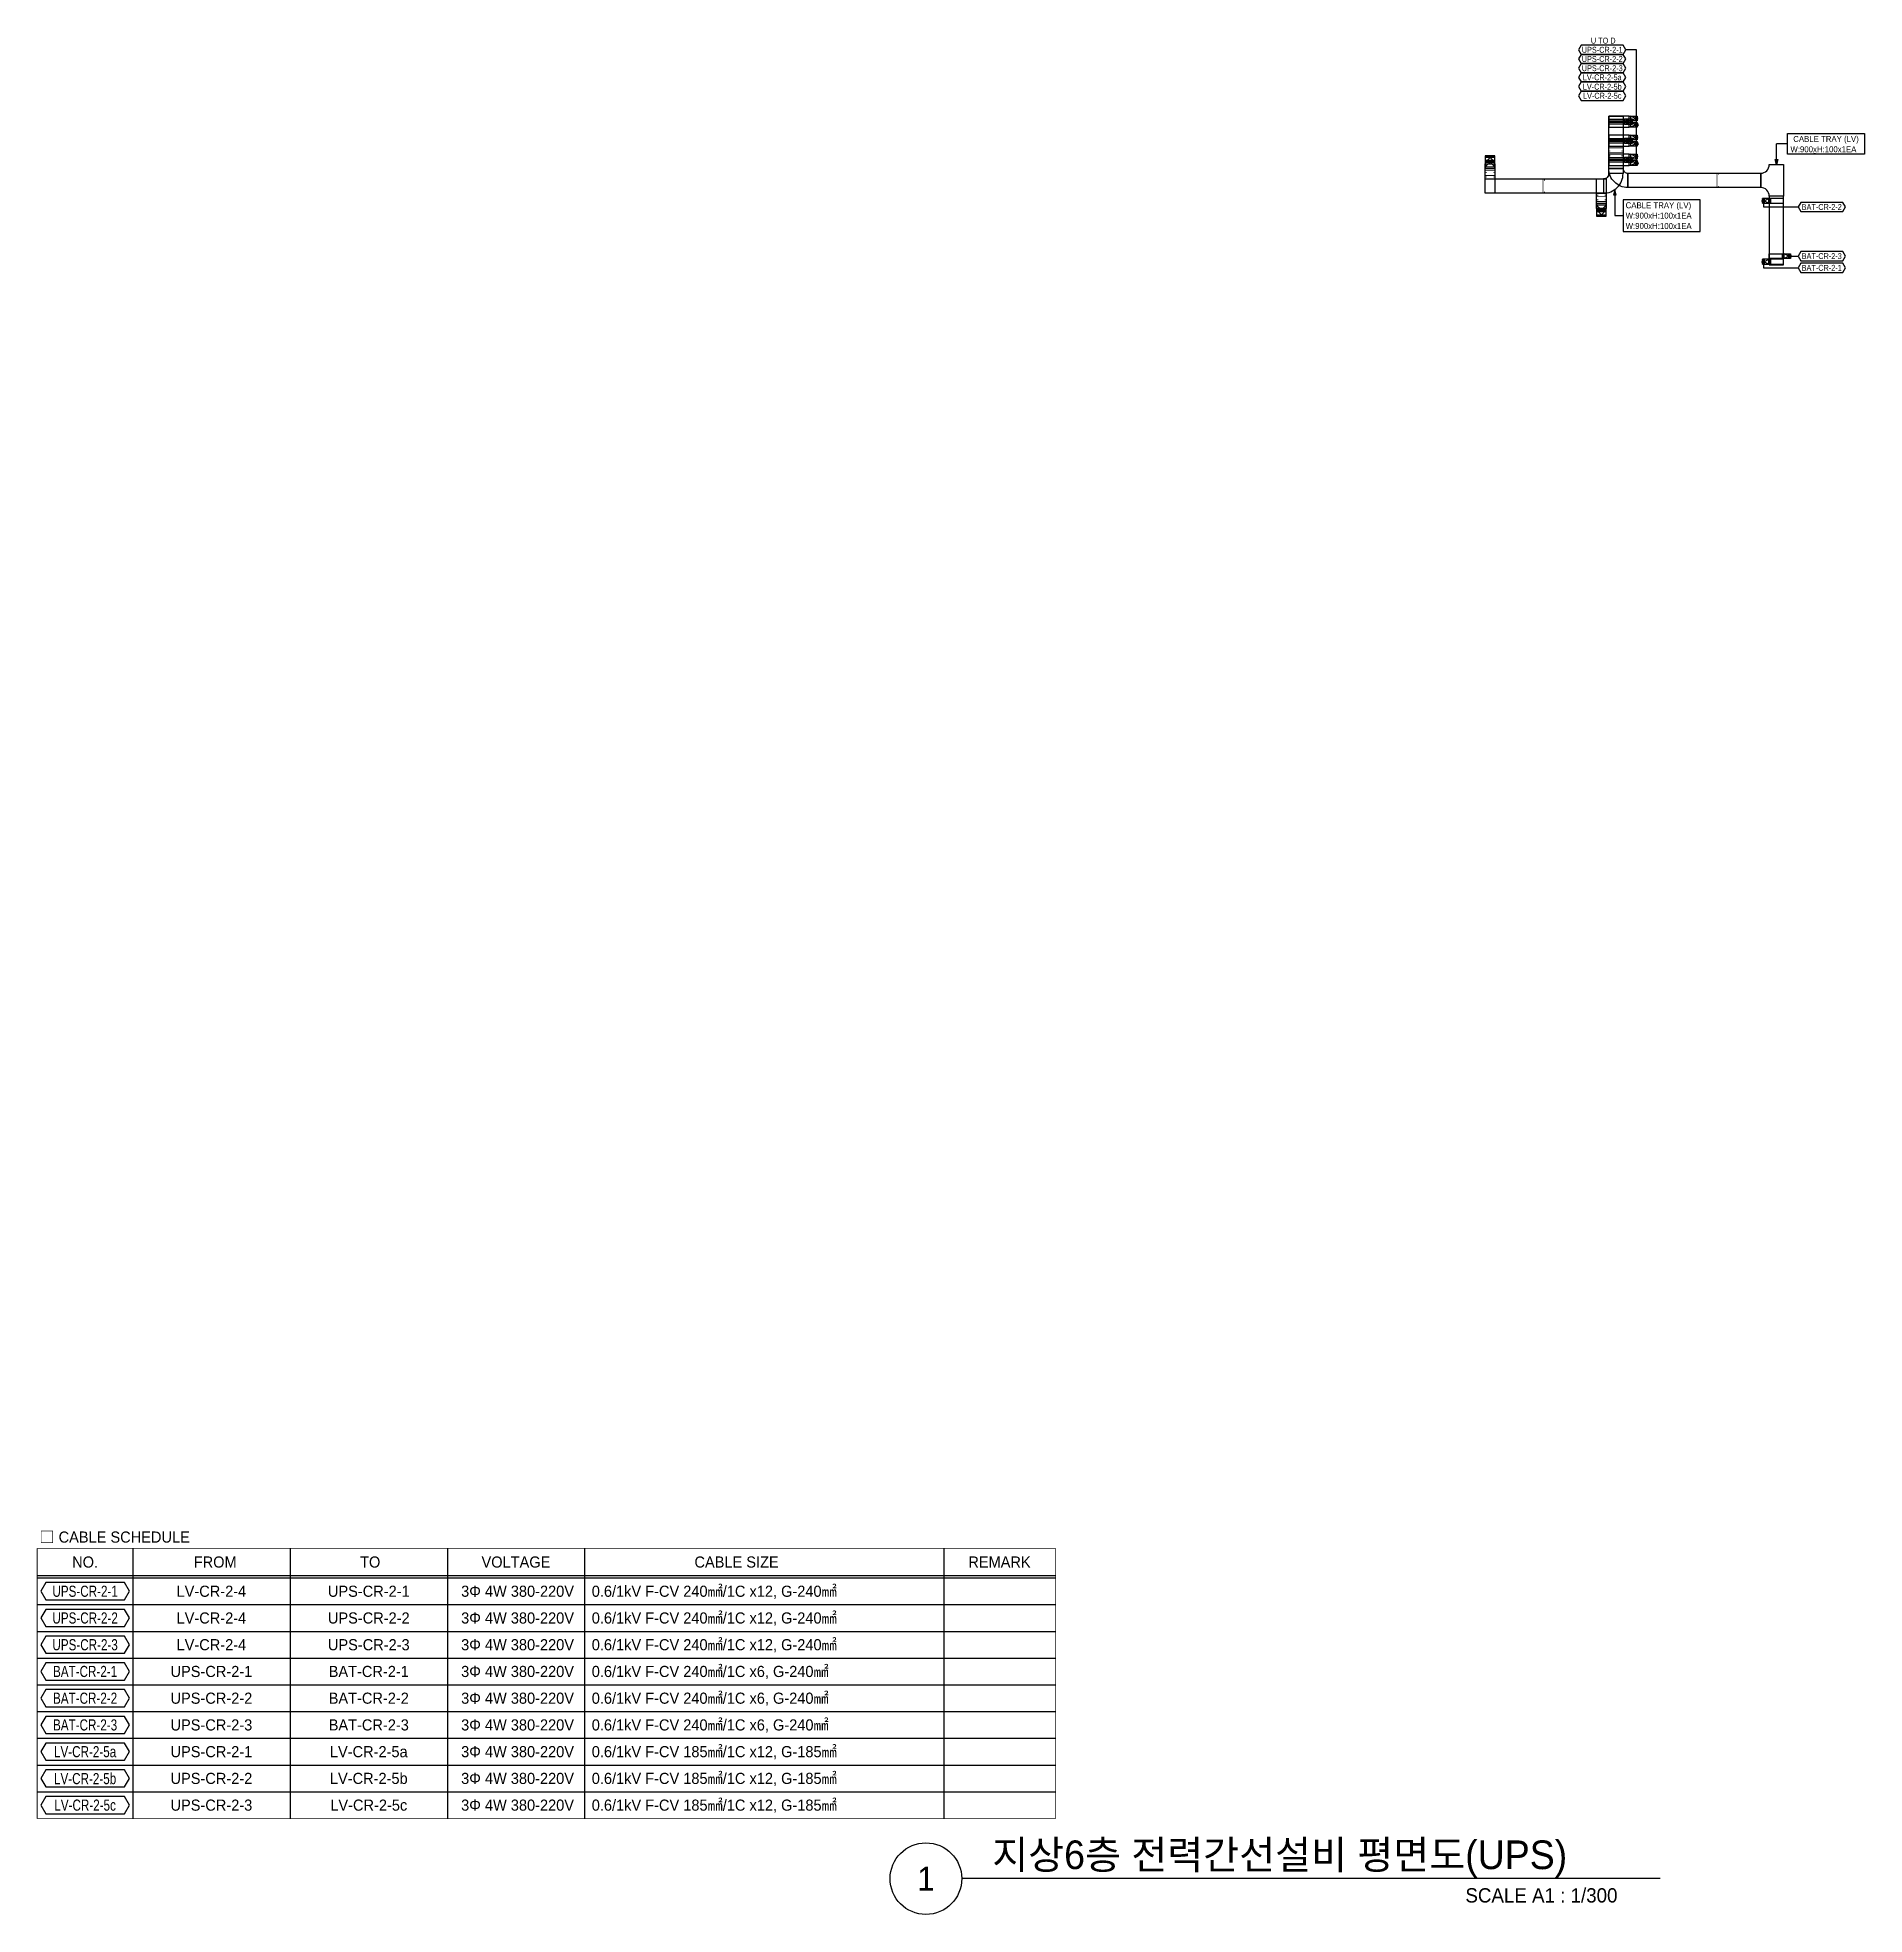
# Model space of a CAD drawing. Header units: millimetres. Extents: x 31670 to 374393, y -351975 to 839589.
# Drawn here: x 34271 to 149085, y 721650 to 839589 of the extents above; entities that cross this region are included whole.
import ezdxf
from ezdxf.enums import TextEntityAlignment as Align

# ---------------------------------------------------------------- set-up
doc = ezdxf.new("R2010")
doc.units = ezdxf.units.MM
doc.header["$LTSCALE"] = 150
doc.set_wipeout_variables(frame=1)
for name, color, linetype in [('-----26 Electrical Cable Tray_HV_N', 30, 'Continuous'), ('-----26 Electrical Cable Tray_HV_발전기 B', 103, 'Continuous'), ('-----26 Electrical Cable Tray_LV_UPS1', 6, 'Continuous'), ('-----26 Electrical Cable Tray_LV_UPS2', 2, 'Continuous'), ('-----26 Electrical Cable Tray_LV_UPSBAT', 11, 'Continuous'), ('-----29 Cable Schedule', 1, 'Continuous'), ('-----29 Indicator', 1, 'Continuous'), ('-----29 주기', 1, 'Continuous'), ('-----30 Text', 2, 'Continuous'), ('-----41 Drawing Title', 2, 'Continuous'), ('-----99 Cable Schedule', 2, 'Continuous'), ('A-HAT-MATL', 8, 'Continuous')]:
    doc.layers.add(name, color=color, linetype=linetype)
doc.styles.add('ELEC', font='Dotum.ttf')

msp = doc.modelspace()

# ---------------------------------------------------------------- texts
at = {"layer": '-----26 Electrical Cable Tray_LV_UPS1', "style": 'ELEC'}
for s, p in [('CABLE TRAY (LV)', (134077, 829050)), ('W:900xH:100x1EA', (134077, 828400))]:
    msp.add_text(s, height=375, dxfattribs=at).set_placement(p, align=Align.MIDDLE_LEFT)
at = {"layer": '-----26 Electrical Cable Tray_LV_UPS2', "ltscale": 7.5, "style": 'ELEC'}
msp.add_text('W:900xH:100x1EA', height=375, dxfattribs=at).set_placement((134077, 827750), align=Align.MIDDLE_LEFT)
at = {"layer": '-----26 Electrical Cable Tray_LV_UPSBAT', "style": 'ELEC'}
for s, p in [('W:900xH:100x1EA', (144433, 832568)), ('CABLE TRAY (LV)', (144610, 833218))]:
    msp.add_text(s, height=375, dxfattribs=at).set_placement(p, align=Align.MIDDLE_LEFT)
at = {"layer": '-----30 Text', "linetype": 'Continuous', "style": 'ELEC', "width": 0.8}
for s, p in [('UPS-CR-2-1', (132605, 838818)), ('UPS-CR-2-2', (132605, 838241)), ('UPS-CR-2-3', (132605, 837663)), ('LV-CR-2-5a', (132605, 837086)), ('LV-CR-2-5b', (132605, 836508)), ('LV-CR-2-5c', (132605, 835931)), ('BAT-CR-2-2', (146399, 828942)), ('BAT-CR-2-3', (146399, 825855, 0)), ('BAT-CR-2-1', (146399, 825117))]:
    msp.add_text(s, height=375, dxfattribs=at).set_placement(p, align=Align.MIDDLE)
at = {"layer": '-----41 Drawing Title', "color": 2, "style": 'ELEC'}
msp.add_text('지상6층 전력간선설비 평면도(UPS)', height=1800, dxfattribs=at).set_placement((94270, 724500))
at = {"layer": '-----41 Drawing Title', "color": 7, "style": 'ELEC'}
msp.add_text('1', height=1500, dxfattribs=at).set_placement((90103, 723900), align=Align.MIDDLE)
at = {"layer": '-----41 Drawing Title', "style": 'ELEC'}
msp.add_text('SCALE A1 : 1/300', height=900, dxfattribs=at).set_placement((133562, 722400), align=Align.RIGHT)
at = {"layer": '-----99 Cable Schedule', "style": 'ELEC', "width": 0.8}
msp.add_text('U TO D', height=375, dxfattribs=at).set_placement((132667, 839396), align=Align.MIDDLE)

# ---------------------------------------------------------------- blocks, each defined once
blk = doc.blocks.new('A$550585017316')
at = {"color": 0}
for p, q in [((400, 300), (0, 300)), ((0, 300), (0, 0)), ((0, 0), (400, 0)), ((500, 300), (400, 300)), ((400, 0), (500, 0)), ((500, 0), (500, 300))]:
    blk.add_line(p, q, dxfattribs=at)
at = {"color": 8}
for p, q in [((100, 0), (0, 300)), ((0, 0), (100, 300)), ((100, 150), (400, 300)), ((100, 300), (100, 0)), ((100, 150), (400, 0)), ((400, 0), (400, 300))]:
    blk.add_line(p, q, dxfattribs=at)
blk = doc.blocks.new('A$C9a0ab699')
h = blk.add_hatch(color=0)
edge = h.paths.add_edge_path()
edge.add_arc((64, 64), 64, -360, 0, ccw=False)
at = {"color": 0}
blk.add_circle((64, 64), 64, dxfattribs=at)
blk = doc.blocks.new('A$495596483691')
at = {"color": 0}
for p, q in [((100, 600), (0, 600)), ((0, 600), (0, 0)), ((0, 0), (100, 0)), ((500, 600), (100, 600)), ((100, 0), (500, 0)), ((500, 0), (500, 600))]:
    blk.add_line(p, q, dxfattribs=at)
at = {"color": 8}
for p, q in [((400, 300), (100, 600)), ((100, 600), (100, 0)), ((400, 300), (100, 0)), ((400, 0), (400, 600)), ((400, 600), (500, 0)), ((500, 600), (400, 0))]:
    blk.add_line(p, q, dxfattribs=at)

# ---------------------------------------------------------------- linework, layer by layer
at = {"layer": '-----26 Electrical Cable Tray_HV_N', "color": 1}
for p, q in [((144239, 832910), (143554, 832910)), ((133395, 828400), (133917, 828400))]:
    msp.add_line(p, q, dxfattribs=at)
at = {"layer": '-----26 Electrical Cable Tray_HV_N', "color": 1, "elevation": 0}
for points in [[(143554, 831605), (143474, 831925), (143634, 831925), (143554, 831605), (143554, 832910)], [(133395, 830035), (133315, 829715), (133475, 829715), (133395, 830035), (133395, 828400)]]:
    msp.add_lwpolyline(points, dxfattribs=at)
for points in [[(149085, 833568), (149085, 832253), (144239, 832253), (144239, 833568)], [(133917, 829400), (133917, 827400), (138763, 827400), (138763, 829400)]]:
    msp.add_lwpolyline(points, close=True, dxfattribs=at)
at = {"layer": '-----26 Electrical Cable Tray_LV_UPS1', "elevation": 0}
for points in [[(133014, 834655), (133914, 834655), (133914, 831042), (133014, 831042)], [(134305, 834655), (133014, 834655), (133014, 834355), (134305, 834355)], [(134305, 833455), (133014, 833455), (133014, 833155), (134305, 833155)], [(125854, 831655), (125854, 829805), (125254, 829805), (125254, 831655)], [(134305, 832255), (133014, 832255), (133014, 831955), (134305, 831955)]]:
    msp.add_lwpolyline(points, close=True, dxfattribs=at)
at = {"layer": '-----26 Electrical Cable Tray_LV_UPS1', "ltscale": 7.5, "const_width": 50, "elevation": 0}
for points in [[(133814, 832455), (133914, 832455), (133914, 832355), (133014, 832355), (133014, 832455), (133114, 832455)], [(125354, 831122), (125254, 831122), (125254, 831222), (125854, 831222), (125854, 831122), (125754, 831122)], [(125354, 830822), (125254, 830822), (125254, 830922), (125854, 830922), (125854, 830822), (125754, 830822)]]:
    msp.add_lwpolyline(points, dxfattribs=at)
at = {"layer": '-----26 Electrical Cable Tray_LV_UPS1'}
msp.add_lwpolyline([(132677, 830705), (132677, 829805), (125254, 829805), (125254, 830705)], close=True, dxfattribs=at)
at = {"layer": '-----26 Electrical Cable Tray_LV_UPS1', "ltscale": 7.5, "const_width": 50}
msp.add_lwpolyline([(128976, 829905), (128976, 829805), (128876, 829805), (128876, 830705), (128976, 830705), (128976, 830605)], dxfattribs=at)
at = {"layer": '-----26 Electrical Cable Tray_LV_UPS1', "elevation": 0}
msp.add_lwpolyline([(133914, 831042), (133014, 831042, -0.4142136), (132677, 830705), (132677, 829805, 0.4142136)], format="xyb", close=True, dxfattribs=at)
at = {"layer": '-----26 Electrical Cable Tray_LV_UPS2', "elevation": 0}
for points in [[(133014, 834655), (133914, 834655), (133914, 831042), (133014, 831042)], [(134305, 834255), (133014, 834255), (133014, 833955), (134305, 833955)], [(134305, 833055), (133014, 833055), (133014, 832755), (134305, 832755)], [(134305, 831855), (133014, 831855), (133014, 831555), (134305, 831555)], [(132254, 829805), (132254, 830705), (132854, 830705), (132854, 829805)], [(132254, 829805), (132254, 830705), (132677, 830705), (132677, 829805)], [(132254, 828855), (132254, 829805), (132854, 829805), (132854, 828855)]]:
    msp.add_lwpolyline(points, close=True, dxfattribs=at)
at = {"layer": '-----26 Electrical Cable Tray_LV_UPS2', "ltscale": 7.5, "const_width": 50, "elevation": 0}
for points in [[(133814, 832755), (133914, 832755), (133914, 832655), (133014, 832655), (133014, 832755), (133114, 832755)], [(132754, 829688), (132854, 829688), (132854, 829588), (132254, 829588), (132254, 829688), (132354, 829688)], [(132754, 829388), (132854, 829388), (132854, 829288), (132254, 829288), (132254, 829388), (132354, 829388)]]:
    msp.add_lwpolyline(points, dxfattribs=at)
at = {"layer": '-----26 Electrical Cable Tray_LV_UPS2', "elevation": 0}
msp.add_lwpolyline([(133914, 831042), (133014, 831042, -0.4142136), (132677, 830705), (132677, 829805, 0.4142136)], format="xyb", close=True, dxfattribs=at)
at = {"layer": '-----26 Electrical Cable Tray_LV_UPSBAT'}
for points in [[(134003, 834155), (133014, 834155), (133014, 834455), (134003, 834455)], [(134003, 832955), (133014, 832955), (133014, 833255), (134003, 833255)], [(134003, 831755), (133014, 831755), (133014, 832055), (134003, 832055)]]:
    msp.add_lwpolyline(points, close=True, dxfattribs=at)
at = {"layer": '-----26 Electrical Cable Tray_LV_UPSBAT', "elevation": 0}
for points in [[(133914, 831365), (133014, 831365), (133014, 834455), (133914, 834455)], [(142564, 831065), (142564, 830165), (134214, 830165), (134214, 831065)], [(144004, 829625), (143104, 829625), (143104, 825305), (144004, 825305)], [(144004, 829480), (143179, 829480), (143179, 829180), (144004, 829180)], [(143104, 826005), (143929, 826005), (143929, 825705), (143104, 825705)], [(144004, 825655), (143179, 825655), (143179, 825355), (144004, 825355)]]:
    msp.add_lwpolyline(points, close=True, dxfattribs=at)
at = {"layer": '-----26 Electrical Cable Tray_LV_UPSBAT', "ltscale": 7.5, "const_width": 50, "elevation": 0}
for points in [[(133814, 832155), (133914, 832155), (133914, 832055), (133014, 832055), (133014, 832155), (133114, 832155)], [(139922, 830965), (139922, 831065), (139822, 831065), (139822, 830165), (139922, 830165), (139922, 830265)]]:
    msp.add_lwpolyline(points, dxfattribs=at)
at = {"layer": '-----26 Electrical Cable Tray_LV_UPSBAT', "elevation": 0}
for points in [[(143104, 831605), (144004, 831605), (144004, 831605), (144004, 829625), (143104, 829625, 0.4142136), (142564, 830165), (142564, 831065), (142564, 831065, 0.4142136)], [(133914, 831365), (133914, 831365, 0.4142136), (134214, 831065), (134214, 831065), (134214, 830165, -0.4142136), (133014, 831365)]]:
    msp.add_lwpolyline(points, format="xyb", close=True, dxfattribs=at)
at = {"layer": '-----29 Cable Schedule', "color": 3, "elevation": 0}
msp.add_lwpolyline([(34271, 744636), (98225, 744636), (98225, 727680), (34271, 727680)], close=True, dxfattribs=at)
at = {"layer": '-----29 주기', "elevation": 0}
for points in [[(131282, 839107), (131116, 838818), (131282, 838530), (133928, 838530), (134095, 838818), (133928, 839107)], [(131282, 838530), (131116, 838241), (131282, 837952), (133928, 837952), (134095, 838241), (133928, 838530)], [(131282, 837952), (131116, 837663), (131282, 837375), (133928, 837375), (134095, 837663), (133928, 837952)], [(131282, 837375), (131116, 837086), (131282, 836797), (133928, 836797), (134095, 837086), (133928, 837375)], [(131282, 836797), (131116, 836508), (131282, 836220), (133928, 836220), (134095, 836508), (133928, 836797)], [(131282, 836220), (131116, 835931), (131282, 835642), (133928, 835642), (134095, 835931), (133928, 836220)], [(145076, 829231), (144909, 828942), (145076, 828654), (147721, 828654), (147888, 828942), (147721, 829231)], [(145076, 826144), (144909, 825855), (145076, 825566), (147721, 825566), (147888, 825855), (147721, 826144)], [(145076, 825406), (144909, 825117), (145076, 824829), (147721, 824829), (147888, 825117), (147721, 825406)]]:
    msp.add_lwpolyline(points, close=True, dxfattribs=at)
at = {"layer": '-----41 Drawing Title', "color": 7}
msp.add_line((136247, 723900), (92353, 723900), dxfattribs=at)
msp.add_circle((90103, 723900), 2250, dxfattribs=at)
at = {"layer": '-----99 Cable Schedule', "color": 1}
for p, q in [((142729, 829330), (142729, 828942)), ((142729, 828942), (144909, 828942)), ((142729, 825505), (142729, 825117)), ((142729, 825117), (144909, 825117))]:
    msp.add_line(p, q, dxfattribs=at)
at = {"layer": '-----99 Cable Schedule', "color": 1, "elevation": 0}
for points in [[(134755, 831705), (134755, 838818), (134095, 838818)], [(144379, 825855), (144909, 825855)]]:
    msp.add_lwpolyline(points, dxfattribs=at)
at = {"layer": 'A-HAT-MATL', "elevation": 0}
msp.add_lwpolyline([(146004, 832275), (145904, 832275)], dxfattribs=at)

# ---------------------------------------------------------------- block references
at = {"layer": '-----26 Electrical Cable Tray_LV_UPS1', "xscale": -1}
for p in [(134805, 834355), (134805, 833155), (134805, 831955)]:
    msp.add_blockref('A$550585017316', p, dxfattribs=at)
at = {"layer": '-----26 Electrical Cable Tray_LV_UPS1', "rotation": 89.99999999999999}
for p in [(125854, 831655), (125854, 831355)]:
    msp.add_blockref('A$495596483691', p, dxfattribs=at)
at = {"layer": '-----26 Electrical Cable Tray_LV_UPS2', "xscale": -1}
for p in [(134805, 833955), (134805, 832755), (134805, 831555)]:
    msp.add_blockref('A$550585017316', p, dxfattribs=at)
at = {"layer": '-----26 Electrical Cable Tray_LV_UPS2', "rotation": 270}
for p in [(132254, 829155), (132254, 828855)]:
    msp.add_blockref('A$495596483691', p, dxfattribs=at)
at = {"layer": '-----26 Electrical Cable Tray_LV_UPSBAT', "rotation": 180}
for p in [(134503, 834455), (134503, 833255), (134503, 832055)]:
    msp.add_blockref('A$550585017316', p, dxfattribs=at)
at = {"layer": '-----26 Electrical Cable Tray_LV_UPSBAT'}
for p in [(142679, 829180), (142679, 825355)]:
    msp.add_blockref('A$550585017316', p, dxfattribs=at)
at = {"layer": '-----26 Electrical Cable Tray_LV_UPSBAT', "xscale": -1}
msp.add_blockref('A$550585017316', (144429, 825705), dxfattribs=at)
at = {"layer": '-----99 Cable Schedule', "color": 1, "yscale": 1.5, "zscale": 1.5}
for p, xscale, rotation in [((134659, 834601), -1.5, 180), ((134659, 833401), -1.5, 180), ((134659, 832201), -1.5, 180), ((142633, 829234), -1.5, 270), ((142633, 825409), -1.5, 270), ((144475, 825759), 1.5, 90.00000000000001)]:
    msp.add_blockref('A$C9a0ab699', p, dxfattribs=dict(at, xscale=xscale, rotation=rotation))
at = {"layer": '-----99 Cable Schedule', "color": 1, "xscale": 1.5, "yscale": 1.5, "zscale": 1.5}
for p in [(134661, 834009), (134661, 832809), (134661, 831609)]:
    msp.add_blockref('A$C9a0ab699', p, dxfattribs=at)

msp.set_redraw_order([(e.dxf.handle, doc.entitydb.next_handle()) for e in msp.query("TEXT MTEXT ATTDEF DIMENSION ARC_DIMENSION")])  # texts and dimensions are drawn at this point

# ---------------------------------------------------------------- next in the draw order: wipeouts: each hides what was drawn before it
at = {"color": 3}
msp.add_wipeout([(34271, 744636), (98225, 744636), (98225, 727680), (34271, 727680)], dxfattribs=at).translate(0, 0, 0).dxf.layer = '-----26 Electrical Cable Tray_HV_발전기 B'

# ---------------------------------------------------------------- next in the draw order: linework, layer by layer
at = {"layer": '-----29 Cable Schedule'}
for p, q in [((40251, 744636, 0), (40251, 742800, 0)), ((50142, 744636, 0), (50142, 742800, 0)), ((60034, 744636, 0), (60034, 742800, 0)), ((68645, 744636, 0), (68645, 742800, 0)), ((91225, 744636, 0), (91225, 742800, 0))]:
    msp.add_line(p, q, dxfattribs=at)
at = {"layer": '-----29 Cable Schedule', "color": 3}
for p, q in [((34271, 742956, 0), (98225, 742956, 0)), ((34271, 742800, 0), (98225, 742800, 0))]:
    msp.add_line(p, q, dxfattribs=at)
at = {"layer": '-----29 Cable Schedule', "color": 1}
for p, q in [((40251, 742800, 0), (40251, 727680, 0)), ((50142, 742800, 0), (50142, 727680, 0)), ((60034, 742800, 0), (60034, 727680, 0)), ((68645, 742800, 0), (68645, 727680, 0)), ((91225, 742800, 0), (91225, 727680, 0)), ((34271, 741120, 0), (98225, 741120, 0)), ((34271, 739440, 0), (98225, 739440, 0)), ((34271, 737760, 0), (98225, 737760, 0)), ((34271, 736080, 0), (98225, 736080, 0)), ((34271, 734400, 0), (98225, 734400, 0)), ((34271, 732720, 0), (98225, 732720, 0)), ((34271, 731040, 0), (98225, 731040, 0)), ((34271, 729360, 0), (98225, 729360, 0))]:
    msp.add_line(p, q, dxfattribs=at)
at = {"layer": '-----29 주기', "elevation": 0}
for points in [[(34792, 742499), (34480, 741960), (34792, 741421), (39731, 741421), (40042, 741960), (39731, 742499)], [(34792, 740819), (34480, 740280), (34792, 739741), (39731, 739741), (40042, 740280), (39731, 740819)], [(34792, 739139), (34480, 738600), (34792, 738061), (39731, 738061), (40042, 738600), (39731, 739139)], [(34792, 737459), (34480, 736920), (34792, 736381), (39731, 736381), (40042, 736920), (39731, 737459)], [(34792, 735779), (34480, 735240), (34792, 734701), (39731, 734701), (40042, 735240), (39731, 735779)], [(34792, 734099), (34480, 733560), (34792, 733021), (39731, 733021), (40042, 733560), (39731, 734099)], [(34792, 732419), (34480, 731880), (34792, 731341), (39731, 731341), (40042, 731880), (39731, 732419)], [(34792, 730739), (34480, 730200), (34792, 729661), (39731, 729661), (40042, 730200), (39731, 730739)], [(34792, 729059), (34480, 728520), (34792, 727981), (39731, 727981), (40042, 728520), (39731, 729059)]]:
    msp.add_lwpolyline(points, close=True, dxfattribs=at)

# ---------------------------------------------------------------- next in the draw order: texts
at = {"layer": '-----29 Indicator', "color": 2, "linetype": 'Continuous', "style": 'ELEC'}
msp.add_text('□ CABLE SCHEDULE', height=700, dxfattribs=at).set_placement((34387, 745364, 0), align=Align.MIDDLE_LEFT)
at = {"layer": '-----30 Text', "style": 'ELEC'}
msp.add_text('NO.', height=700, dxfattribs=at).set_placement((37261, 743796, 0), align=Align.MIDDLE)
for s, p in [('FROM', (45437, 743796, 0)), ('TO', (55177, 743796, 0)), ('VOLTAGE', (64337, 743796, 0)), ('CABLE SIZE', (78202, 743796, 0)), ('REMARK', (94725, 743796, 0)), ('LV-CR-2-4', (45197, 741960, 0)), ('UPS-CR-2-1', (55088, 741960, 0)), ('3Φ 4W 380-220V', (64439, 741960, 0)), ('LV-CR-2-4', (45197, 740280, 0)), ('UPS-CR-2-2', (55088, 740280, 0)), ('3Φ 4W 380-220V', (64439, 740280, 0)), ('LV-CR-2-4', (45197, 738600, 0)), ('UPS-CR-2-3', (55088, 738600, 0)), ('3Φ 4W 380-220V', (64439, 738600, 0)), ('UPS-CR-2-1', (45197, 736920, 0)), ('BAT-CR-2-1', (55088, 736920, 0)), ('3Φ 4W 380-220V', (64439, 736920, 0)), ('UPS-CR-2-2', (45197, 735240, 0)), ('BAT-CR-2-2', (55088, 735240, 0)), ('3Φ 4W 380-220V', (64439, 735240, 0)), ('UPS-CR-2-3', (45197, 733560, 0)), ('BAT-CR-2-3', (55088, 733560, 0)), ('3Φ 4W 380-220V', (64439, 733560, 0)), ('UPS-CR-2-1', (45197, 731880, 0)), ('LV-CR-2-5a', (55088, 731880, 0)), ('3Φ 4W 380-220V', (64439, 731880, 0)), ('UPS-CR-2-2', (45197, 730200, 0)), ('LV-CR-2-5b', (55088, 730200, 0)), ('3Φ 4W 380-220V', (64439, 730200, 0)), ('UPS-CR-2-3', (45197, 728520, 0)), ('LV-CR-2-5c', (55088, 728520, 0)), ('3Φ 4W 380-220V', (64439, 728520, 0))]:
    msp.add_text(s, height=700, dxfattribs=at).set_placement(p, align=Align.MIDDLE_CENTER)
at = {"layer": '-----30 Text', "linetype": 'Continuous', "style": 'ELEC', "width": 0.8}
for s, p in [('UPS-CR-2-1', (37261, 741960, 0)), ('UPS-CR-2-2', (37261, 740280, 0)), ('UPS-CR-2-3', (37261, 738600, 0)), ('BAT-CR-2-1', (37261, 736920, 0)), ('BAT-CR-2-2', (37261, 735240, 0)), ('BAT-CR-2-3', (37261, 733560, 0)), ('LV-CR-2-5a', (37261, 731880, 0)), ('LV-CR-2-5b', (37261, 730200, 0)), ('LV-CR-2-5c', (37261, 728520, 0))]:
    msp.add_text(s, height=700, dxfattribs=at).set_placement(p, align=Align.MIDDLE)
at = {"layer": '-----30 Text', "style": 'ELEC'}
for s, p in [('0.6/1kV F-CV 240㎟/1C x12, G-240㎟', (69102, 741960, 0)), ('0.6/1kV F-CV 240㎟/1C x12, G-240㎟', (69102, 740280, 0)), ('0.6/1kV F-CV 240㎟/1C x12, G-240㎟', (69102, 738600, 0)), ('0.6/1kV F-CV 240㎟/1C x6, G-240㎟', (69102, 736920, 0)), ('0.6/1kV F-CV 240㎟/1C x6, G-240㎟', (69102, 735240, 0)), ('0.6/1kV F-CV 240㎟/1C x6, G-240㎟', (69102, 733560, 0)), ('0.6/1kV F-CV 185㎟/1C x12, G-185㎟', (69102, 731880, 0)), ('0.6/1kV F-CV 185㎟/1C x12, G-185㎟', (69102, 730200, 0)), ('0.6/1kV F-CV 185㎟/1C x12, G-185㎟', (69102, 728520, 0))]:
    msp.add_text(s, height=700, dxfattribs=at).set_placement(p, align=Align.MIDDLE_LEFT)

doc.saveas('drawing.dxf')
